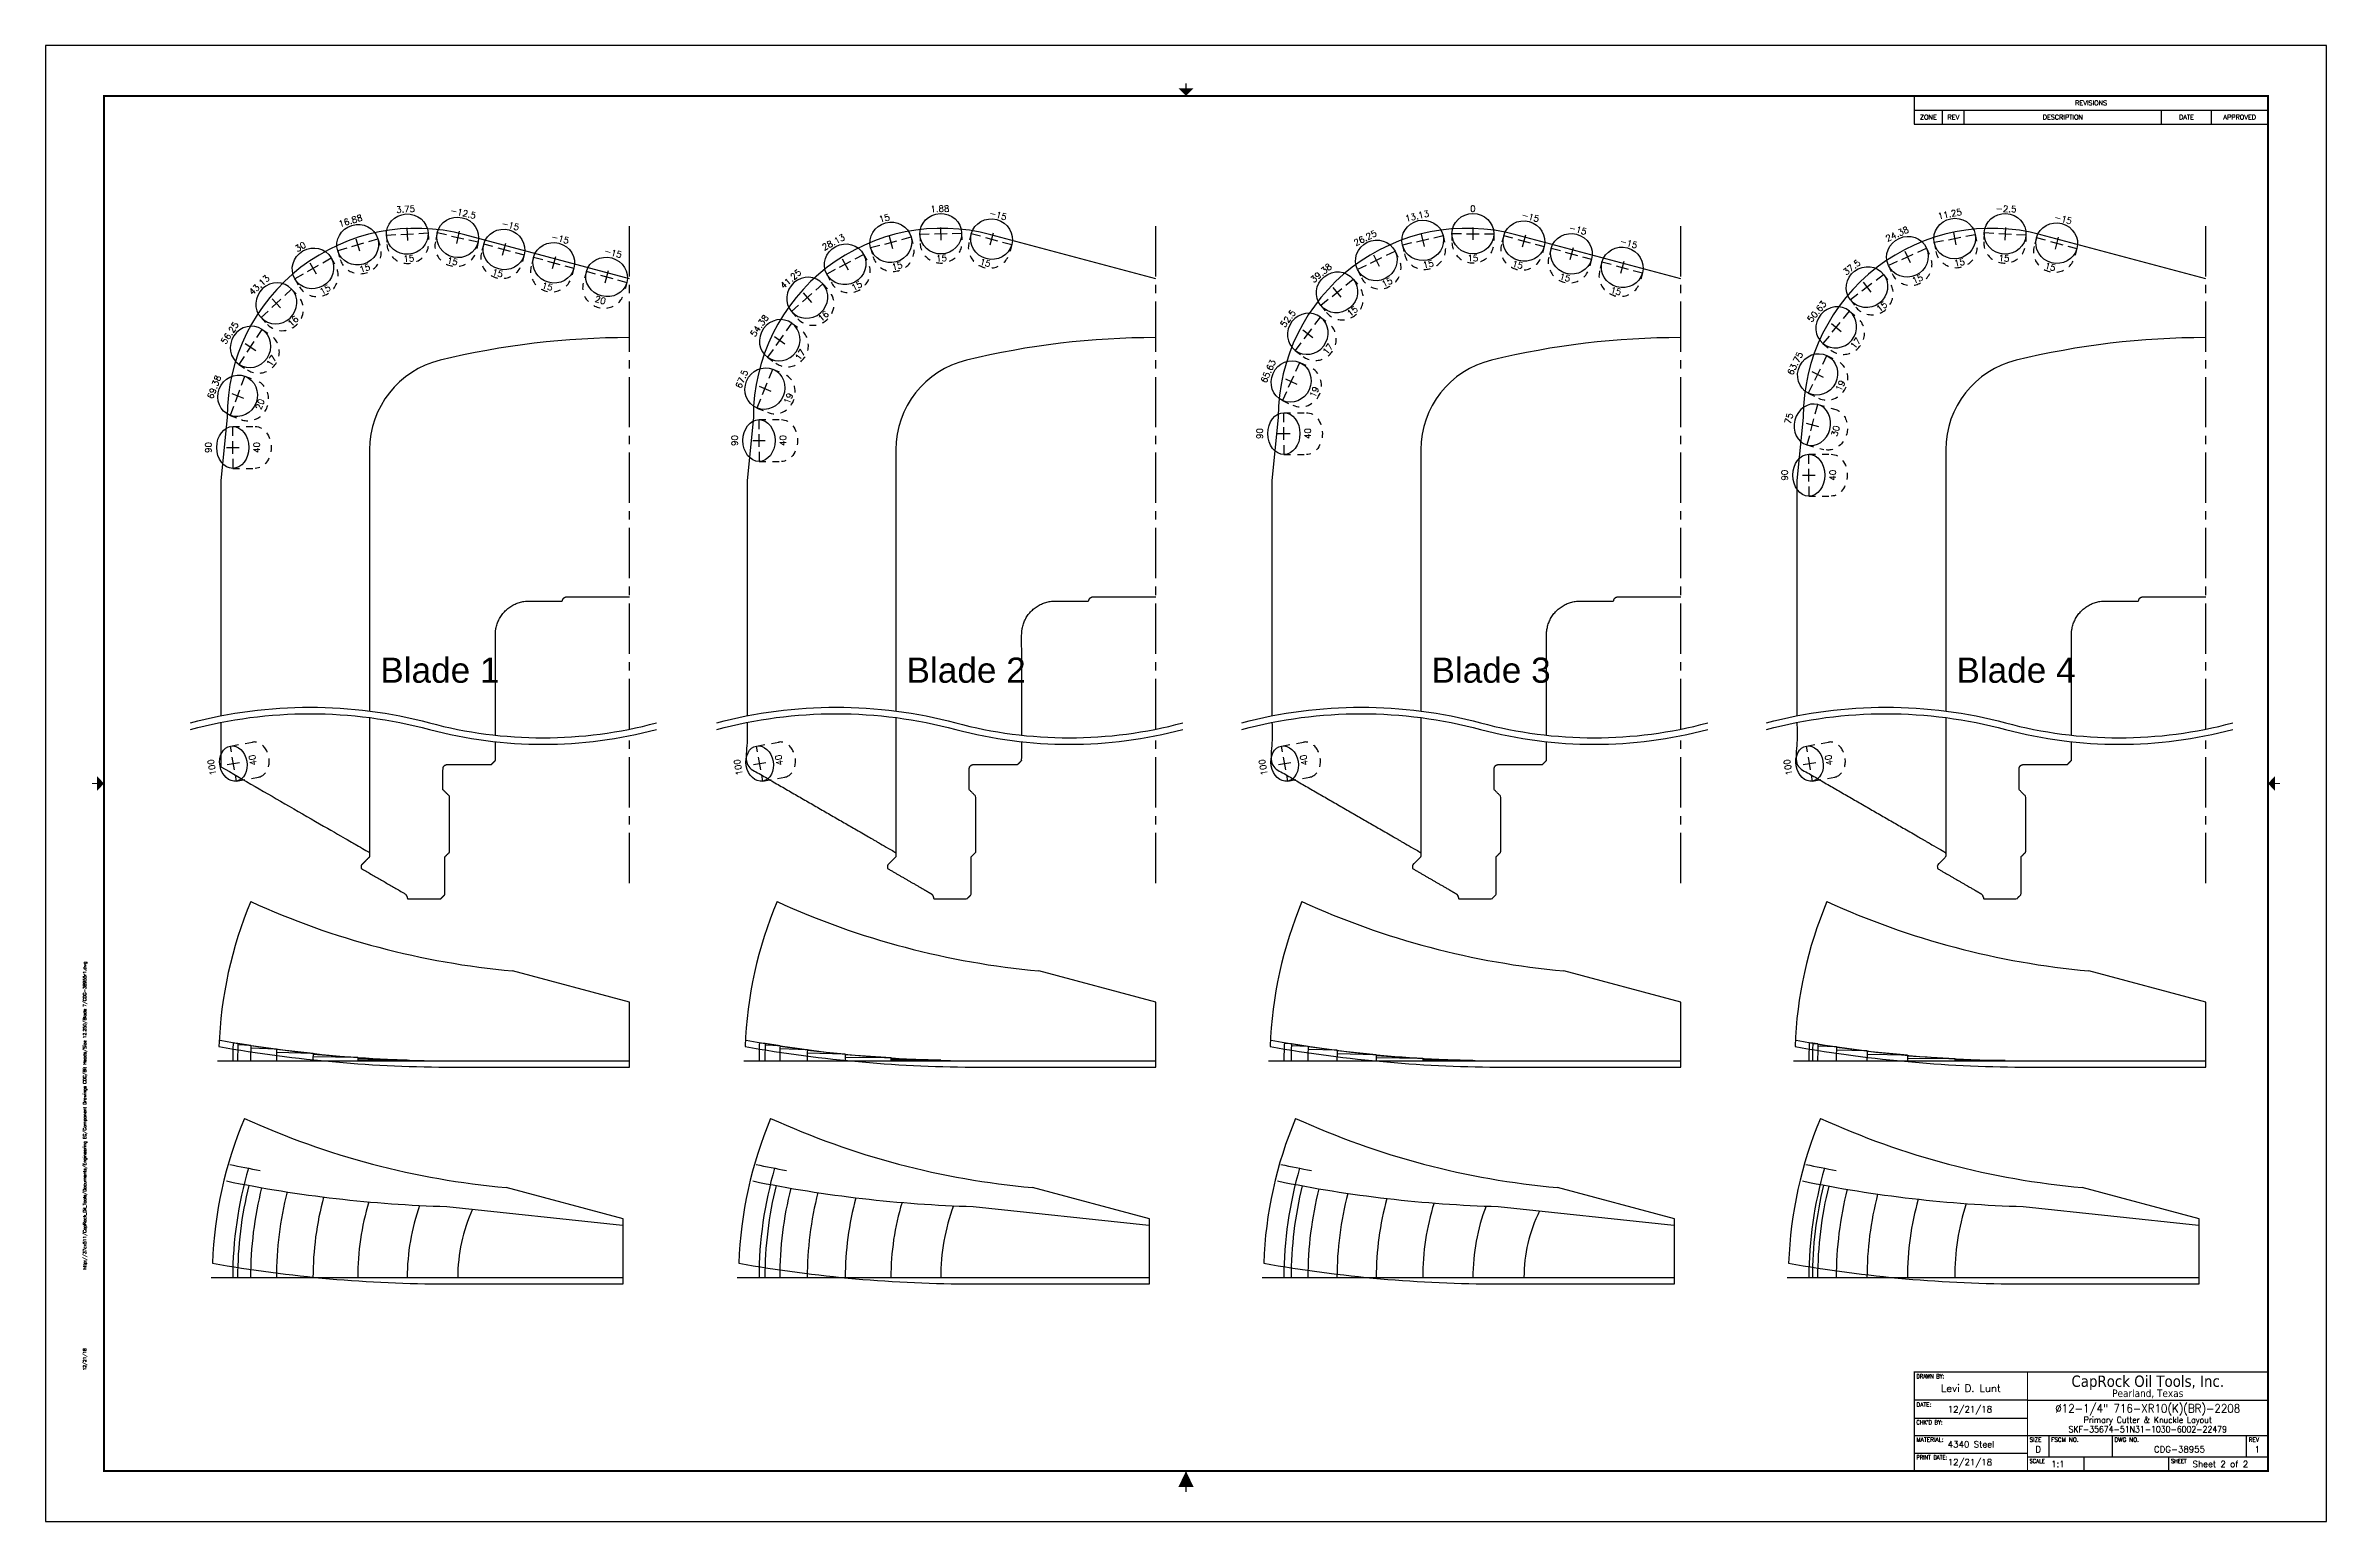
# Model space of a CAD drawing. Header units: inches. Extents: x -35.5 to 32.5, y -59 to 0.4.
# Drawn here: x -35.47 to -1.47, y -58.97 to -36.97 of the extents above; entities that cross this region are included whole.
import ezdxf
from ezdxf.enums import TextEntityAlignment as Align

# ---------------------------------------------------------------- set-up
doc = ezdxf.new("R2010")
doc.units = ezdxf.units.IN
doc.header["$MEASUREMENT"] = 0
doc.header["$PDMODE"] = 35
doc.linetypes.add('CENTER2', pattern=[1.125, 0.75, -0.125, 0.125, -0.125])
doc.linetypes.add('HIDDEN2', pattern=[0.1875, 0.125, -0.0625])
doc.layers.get('Defpoints').update_dxf_attribs({"color": 10})
for name, color, linetype, true_color in [('Blade_1', 30, 'Continuous', 0xff7f00), ('Blade_2', 7, 'Continuous', 0xcccc00), ('Blade_3', 7, 'Continuous', 0x00cc00), ('Blade_4', 7, 'Continuous', 0x00cccc)]:
    doc.layers.add(name, color=color, linetype=linetype, true_color=true_color)
for name, color, linetype in [('CLine', 5, 'CENTER2'), ('TEXT', 3, 'Continuous'), ('Title Block', 7, 'Continuous')]:
    doc.layers.add(name, color=color, linetype=linetype)
doc.styles.add('Block', font='tahoma.ttf')
doc.styles.add('RomanD', font='romand.shx', dxfattribs={"width": 0.9})
doc.styles.add('RomanS', font='romans')
doc.styles.get("Standard").update_dxf_attribs({"font": 'arial.ttf'})

msp = doc.modelspace()

# ---------------------------------------------------------------- texts
at = {"layer": 'TEXT', "char_height": 0.375, "attachment_point": 1, "bg_fill": 3, "box_fill_scale": 1.5, "bg_fill_color": 256, "bg_fill_transparency": 0}
for s, insert in [('Blade 1', (-30.48177, -46.09025)), ('Blade 2', (-22.63666, -46.09025)), ('Blade 3', (-14.81145, -46.09025)), ('Blade 4', (-6.98625, -46.09025))]:
    msp.add_mtext_dynamic_manual_height_columns(s, width=3.4893174, gutter_width=1, heights=[0], dxfattribs=dict(at, insert=insert))

# ---------------------------------------------------------------- blocks, each defined once
blk = doc.blocks.new('CMark')
at = {"layer": 'CLine'}
for p, q in [((-0.094, 0), (0.094, 0)), ((0, 0.094), (0, -0.094))]:
    blk.add_line(p, q, dxfattribs=at)
blk = doc.blocks.new('1313@40')
for p, q in [((-0.265, 0), (-0.177, 0)), ((0.177, 0), (0.264, 0))]:
    blk.add_line(p, q)
at = {"color": 8, "linetype": 'HIDDEN2'}
for p, q in [((-0.265, 0), (-0.265, -0.334)), ((0.264, 0), (0.264, -0.334))]:
    blk.add_line(p, q, dxfattribs=at)
blk.add_ellipse((0, 0), major_axis=(0.265, 0), ratio=0.765974)
blk.add_ellipse((0, -0.334), major_axis=(-0.265, 0), ratio=0.765974, start_param=0, end_param=3.141593, dxfattribs=at)
blk.add_blockref('CMark', (0, 0))
at = {"style": 'RomanS'}
blk.add_text('40', height=0.094, dxfattribs=at).set_placement((0, -0.292), align=Align.MIDDLE_CENTER)
blk.add_attdef('ANG', text='', height=0.094, dxfattribs=at).set_placement((0, 0.251), align=Align.BOTTOM_CENTER)
blk = doc.blocks.new('COT_Dblock')
at = {"layer": 'Defpoints'}
for p in [(33.812, 21.812), (0.188, 0.188)]:
    blk.add_point(p, dxfattribs=at)
at = {"layer": 'Title Block'}
for p, q in [((27.857, 21.25), (27.857, 20.828)), ((27.857, 21.039), (33.13, 21.039)), ((27.857, 20.828), (33.13, 20.828)), ((28.278, 20.828), (28.278, 21.039)), ((28.599, 20.828), (28.599, 21.039)), ((31.544, 20.828), (31.544, 21.039)), ((32.286, 20.828), (32.286, 21.039)), ((29.544, 1.805), (27.857, 1.805)), ((27.857, 1.539), (29.544, 1.539)), ((27.857, 1.282), (33.13, 1.282)), ((29.865, 0.961), (29.865, 1.282)), ((30.81, 0.961), (30.81, 1.282)), ((32.809, 0.961), (32.809, 1.282)), ((27.857, 1.016), (29.544, 1.016)), ((29.544, 0.961), (33.13, 0.961)), ((30.388, 0.75), (30.388, 0.961)), ((31.653, 0.75), (31.653, 0.961))]:
    blk.add_line(p, q, dxfattribs=at)
at = {"layer": 'Title Block', "color": 8}
blk.add_lwpolyline([(0, 0), (34, 0), (34, 22), (0, 22)], close=True, dxfattribs=at)
at = {"layer": 'Title Block'}
for points, const_width in [([(17, 21.438), (17, 21.363)], 0.015), ([(0.69, 11), (0.765, 11)], 0.015), ([(33.31, 11), (33.235, 11)], 0.015), ([(27.857, 0.75), (27.857, 2.227), (33.13, 2.227)], 0.0169), ([(29.544, 0.75), (29.544, 2.227)], 0.0169), ([(29.544, 1.805), (33.13, 1.805)], 0.0169), ([(17, 0.438), (17, 0.513)], 0.015)]:
    blk.add_lwpolyline(points, dxfattribs=dict(at, const_width=const_width))
at = {"layer": 'Title Block', "const_width": 0.03}
blk.add_lwpolyline([(33.13, 21.25), (0.87, 21.25), (0.87, 0.75), (33.13, 0.75)], close=True, dxfattribs=at)
at = {"layer": 'Title Block'}
for points in [[(16.887, 21.363), (17.113, 21.363), (17, 21.25)], [(0.765, 10.887), (0.765, 11.113), (0.87, 11)], [(33.235, 10.887), (33.235, 11.113), (33.13, 11)], [(16.887, 0.513), (17.113, 0.513), (17, 0.75)]]:
    blk.add_solid(points, dxfattribs=at)
for s, height, style, p in [('REVISIONS', 0.0703, 'RomanS', (30.493, 21.145)), ('ZONE', 0.0703, 'RomanS', (28.067, 20.934)), ('REV', 0.0703, 'RomanS', (28.439, 20.934)), ('DESCRIPTION', 0.07031, 'RomanS', (30.071, 20.934)), ('DATE', 0.0703, 'RomanS', (31.915, 20.934)), ('APPROVED', 0.0703, 'RomanS', (32.708, 20.934)), ('CapRock Oil Tools, Inc.', 0.16875, 'Block', (31.337, 2.09)), ('Pearland, Texas', 0.1125, 'Block', (31.337, 1.91))]:
    blk.add_text(s, height=height, dxfattribs=dict(at, style=style)).set_placement(p, align=Align.MIDDLE_CENTER)
at = {"layer": 'Title Block', "style": 'RomanS'}
for s, width, p in [('DRAWN BY:', 0.86, (27.888, 2.195)), ("CHK'D BY:", 0.91, (27.888, 1.508)), ('PRINT DATE:', 0.78, (27.888, 0.985)), ('SCALE', 0.9, (29.575, 0.93)), ('SHEET', 0.9, (31.685, 0.93))]:
    blk.add_text(s, height=0.0625, dxfattribs=dict(at, width=width)).set_placement(p, align=Align.TOP_LEFT)
for s, p in [('DATE:', (27.888, 1.773)), ('MATERIAL:', (27.888, 1.25)), ('SIZE', (29.575, 1.25)), ('FSCM NO.', (29.896, 1.25)), ('DWG NO.', (30.841, 1.25)), ('REV', (32.841, 1.25))]:
    blk.add_text(s, height=0.0625, dxfattribs=at).set_placement(p, align=Align.TOP_LEFT)
at = {"layer": 'Title Block', "color": 3, "style": 'RomanS'}
blk.add_text('D', height=0.094, dxfattribs=at).set_placement((29.704, 1.121), align=Align.TOP_CENTER)
at = {"layer": 'Title Block', "color": 1, "style": 'RomanS', "flags": 8}
for tag, p in [('FNAME', (0.62, 3.75)), ('REVDATE', (0.62, 2.25)), ('USER', (0.62, 0.75))]:
    blk.add_attdef(tag, text='', height=0.047, rotation=90, dxfattribs=at).set_placement(p, align=Align.BOTTOM_LEFT)
at = {"layer": 'Title Block', "color": 3, "style": 'RomanS', "flags": 8}
for tag, p in [('DDATE', (28.356, 1.672)), ('CHECK', (28.356, 1.406)), ('MATRL', (28.356, 1.149)), ('PDATE', (28.356, 0.883)), ('SCALE', (29.896, 0.855)), ('SHEET', (32.005, 0.855))]:
    blk.add_attdef(tag, text='', height=0.094, dxfattribs=at).set_placement(p, align=Align.MIDDLE_LEFT)
blk.add_attdef('DRAWN', text='', height=0.11, dxfattribs=at).set_placement((28.7, 1.984), align=Align.MIDDLE_CENTER)
at = {"layer": 'Title Block', "color": 3, "style": 'RomanD', "width": 0.9, "flags": 8}
for tag, height, p in [('TITL1', 0.125, (31.337, 1.684)), ('TITL2', 0.094, (31.337, 1.514)), ('TITL3', 0.094, (31.337, 1.374))]:
    blk.add_attdef(tag, text='', height=height, dxfattribs=at).set_placement(p, align=Align.MIDDLE_CENTER)
at = {"layer": 'Title Block', "color": 3, "style": 'RomanS', "flags": 8}
for tag, p in [('FSCM#', (30.337, 1.121)), ('DWG#', (31.81, 1.121)), ('REV#', (32.97, 1.121))]:
    blk.add_attdef(tag, text='', height=0.094, dxfattribs=at).set_placement(p, align=Align.TOP_CENTER)
blk = doc.blocks.new('1613@20')
for p, q in [((-0.17, 0), (-0.312, 0)), ((0.171, 0), (0.312, 0))]:
    blk.add_line(p, q)
at = {"color": 8, "linetype": 'HIDDEN2', "ltscale": 0.5}
blk.add_line((-0.312, 0), (-0.312, -0.178), dxfattribs=at)
at = {"color": 8, "linetype": 'HIDDEN2', "ltscale": 0.5, "flags": 128}
blk.add_lwpolyline([(0.312, 0), (0.312, -0.178)], dxfattribs=at)
blk.add_ellipse((0, 0), major_axis=(-0.312, 0), ratio=0.939693, start_param=-3.141592653589793, end_param=3.141592653589793)
at = {"color": 8, "linetype": 'HIDDEN2', "ltscale": 0.5}
blk.add_ellipse((0, -0.178), major_axis=(-0.312, 0), ratio=0.939693, start_param=0, end_param=3.141593, dxfattribs=at)
blk.add_blockref('CMark', (0, 0))
at = {"style": 'RomanS'}
blk.add_text('20', height=0.094, dxfattribs=at).set_placement((0, -0.356), align=Align.MIDDLE_CENTER)
blk.add_attdef('ANG', text='', height=0.094, dxfattribs=at).set_placement((0, 0.298), align=Align.BOTTOM_CENTER)
blk = doc.blocks.new('1613@15')
for p, q in [((-0.17, 0), (-0.312, 0)), ((0.171, 0), (0.312, 0))]:
    blk.add_line(p, q)
at = {"color": 8, "linetype": 'HIDDEN2', "ltscale": 0.5}
blk.add_line((-0.312, 0), (-0.312, -0.135), dxfattribs=at)
at = {"color": 8, "linetype": 'HIDDEN2', "ltscale": 0.5, "flags": 128}
blk.add_lwpolyline([(0.312, 0), (0.312, -0.135)], dxfattribs=at)
blk.add_ellipse((0, 0), major_axis=(-0.312, 0), ratio=0.965926, start_param=-3.141592653589793, end_param=3.141592653589793)
at = {"color": 8, "linetype": 'HIDDEN2', "ltscale": 0.5}
blk.add_ellipse((0, -0.135), major_axis=(-0.312, 0), ratio=0.965926, start_param=0, end_param=3.141593, dxfattribs=at)
blk.add_blockref('CMark', (0, 0))
at = {"style": 'RomanS'}
blk.add_text('15', height=0.094, dxfattribs=at).set_placement((0, -0.364), align=Align.MIDDLE_CENTER)
blk.add_attdef('ANG', text='', height=0.094, dxfattribs=at).set_placement((0, 0.298), align=Align.BOTTOM_CENTER)
blk = doc.blocks.new('1613@16')
for p, q in [((-0.17, 0), (-0.312, 0)), ((0.171, 0), (0.312, 0))]:
    blk.add_line(p, q)
at = {"color": 8, "linetype": 'HIDDEN2', "ltscale": 0.5}
blk.add_line((-0.312, 0), (-0.312, -0.143), dxfattribs=at)
at = {"color": 8, "linetype": 'HIDDEN2', "ltscale": 0.5, "flags": 128}
blk.add_lwpolyline([(0.312, 0), (0.312, -0.143)], dxfattribs=at)
at = {"extrusion": (0, 0, -1)}
blk.add_ellipse((0, 0), major_axis=(-0.312, 0), ratio=0.961248, start_param=-3.141592653589793, end_param=3.141592653589793, dxfattribs=at)
at = {"color": 8, "linetype": 'HIDDEN2', "ltscale": 0.5}
blk.add_ellipse((0, -0.143), major_axis=(0.312, 0), ratio=0.953717, start_param=3.141593, end_param=6.283185, dxfattribs=at)
blk.add_blockref('CMark', (0, 0))
at = {"style": 'RomanS'}
blk.add_text('16', height=0.094, dxfattribs=at).set_placement((0, -0.364), align=Align.MIDDLE_CENTER)
blk.add_attdef('ANG', text='', height=0.094, dxfattribs=at).set_placement((0, 0.298), align=Align.BOTTOM_CENTER)
blk = doc.blocks.new('1613@17')
for p, q in [((-0.17, 0), (-0.313, 0)), ((0.171, 0), (0.312, 0))]:
    blk.add_line(p, q)
at = {"color": 8, "linetype": 'HIDDEN2', "ltscale": 0.5}
blk.add_line((-0.313, 0), (-0.313, -0.152), dxfattribs=at)
at = {"color": 8, "linetype": 'HIDDEN2', "ltscale": 0.5, "flags": 128}
blk.add_lwpolyline([(0.312, 0), (0.312, -0.152)], dxfattribs=at)
blk.add_ellipse((0, 0), major_axis=(-0.312, 0), ratio=0.95632, start_param=3.141593, end_param=9.424778)
at = {"color": 8, "linetype": 'HIDDEN2', "ltscale": 0.5}
blk.add_ellipse((0, -0.152), major_axis=(-0.312, 0), ratio=0.95632, start_param=0, end_param=3.141593, dxfattribs=at)
blk.add_blockref('CMark', (0, 0))
at = {"style": 'RomanS'}
blk.add_text('17', height=0.094, dxfattribs=at).set_placement((0.001, -0.373), align=Align.MIDDLE_CENTER)
blk.add_attdef('ANG', text='', height=0.094, dxfattribs=at).set_placement((0, 0.298), align=Align.BOTTOM_CENTER)
blk = doc.blocks.new('1613@40')
for p, q in [((-0.17, 0), (-0.312, 0)), ((0.171, 0), (0.312, 0))]:
    blk.add_line(p, q)
at = {"color": 8, "linetype": 'HIDDEN2', "ltscale": 0.5}
blk.add_line((-0.312, 0), (-0.312, -0.334), dxfattribs=at)
at = {"color": 8, "linetype": 'HIDDEN2', "ltscale": 0.5, "flags": 128}
blk.add_lwpolyline([(0.312, 0), (0.312, -0.334)], dxfattribs=at)
at = {"extrusion": (0, 0, -1)}
blk.add_ellipse((0, 0), major_axis=(-0.312, 0), ratio=0.76608, start_param=3.141593, end_param=9.424778, dxfattribs=at)
at = {"color": 8, "linetype": 'HIDDEN2', "ltscale": 0.5, "extrusion": (0, 0, -1)}
blk.add_ellipse((0, -0.334), major_axis=(-0.312, 0), ratio=0.76608, start_param=3.141593, end_param=6.283185, dxfattribs=at)
blk.add_blockref('CMark', (0, 0))
at = {"style": 'RomanS'}
blk.add_text('40', height=0.094, dxfattribs=at).set_placement((0, -0.356), align=Align.MIDDLE_CENTER)
blk.add_attdef('ANG', text='', height=0.094, dxfattribs=at).set_placement((0, 0.287), align=Align.BOTTOM_CENTER)
blk = doc.blocks.new('1613@19')
for p, q in [((-0.17, 0), (-0.313, 0)), ((0.171, 0), (0.312, 0))]:
    blk.add_line(p, q)
at = {"color": 8, "linetype": 'HIDDEN2', "ltscale": 0.5}
blk.add_line((-0.313, 0), (-0.313, -0.169), dxfattribs=at)
at = {"color": 8, "linetype": 'HIDDEN2', "ltscale": 0.5, "flags": 128}
blk.add_lwpolyline([(0.312, 0), (0.312, -0.169)], dxfattribs=at)
at = {"extrusion": (0, 0, -1)}
blk.add_ellipse((0, 0), major_axis=(-0.312, 0), ratio=0.945519, start_param=3.141593, end_param=9.424778, dxfattribs=at)
at = {"color": 8, "linetype": 'HIDDEN2', "ltscale": 0.5}
blk.add_ellipse((0, -0.169), major_axis=(0.312, 0), ratio=0.945519, start_param=3.141593, end_param=6.283185, dxfattribs=at)
blk.add_blockref('CMark', (0, 0))
at = {"style": 'RomanS'}
blk.add_text('19', height=0.094, dxfattribs=at).set_placement((0, -0.379), align=Align.MIDDLE_CENTER)
blk.add_attdef('ANG', text='', height=0.094, dxfattribs=at).set_placement((0, 0.298), align=Align.BOTTOM_CENTER)
blk = doc.blocks.new('1613@30')
for p, q in [((-0.17, 0), (-0.312, 0)), ((0.171, 0), (0.312, 0))]:
    blk.add_line(p, q)
at = {"color": 8, "linetype": 'HIDDEN2', "ltscale": 0.5}
blk.add_line((-0.312, 0), (-0.312, -0.26), dxfattribs=at)
at = {"color": 8, "linetype": 'HIDDEN2', "ltscale": 0.5, "flags": 128}
blk.add_lwpolyline([(0.312, 0), (0.312, -0.26)], dxfattribs=at)
at = {"extrusion": (0, 0, -1)}
blk.add_ellipse((0, 0), major_axis=(-0.312, 0), ratio=0.866025, start_param=-3.141592653589793, end_param=3.141592653589793, dxfattribs=at)
at = {"color": 8, "linetype": 'HIDDEN2', "ltscale": 0.5, "extrusion": (0, 0, -1)}
blk.add_ellipse((0, -0.26), major_axis=(-0.312, 0), ratio=0.866025, start_param=3.068877, end_param=6.355901, dxfattribs=at)
blk.add_blockref('CMark', (0, 0))
at = {"style": 'RomanS'}
blk.add_text('30', height=0.094, dxfattribs=at).set_placement((0, -0.356), align=Align.MIDDLE_CENTER)
blk.add_attdef('ANG', text='', height=0.094, dxfattribs=at).set_placement((0, 0.287), align=Align.BOTTOM_CENTER)

# ---------------------------------------------------------------- linework, layer by layer
for p, q in [((-26.76603, -40.44541), (-29.22403, -39.78679)), ((-18.92092, -40.44541), (-21.37892, -39.78679)), ((-11.09572, -40.44541), (-13.55372, -39.78679)), ((-3.27051, -40.44541), (-5.72851, -39.78679)), ((-32.76603, -42.50466), (-32.85978, -43.45475)), ((-24.92092, -42.50466), (-25.01467, -43.45475)), ((-17.09572, -42.50466), (-17.18947, -43.45475)), ((-9.27051, -42.50466), (-9.36426, -43.45475)), ((-32.85978, -43.45475), (-32.85978, -46.9589)), ((-25.01467, -43.45475), (-25.01467, -46.9589)), ((-17.18947, -43.45475), (-17.18947, -46.9589)), ((-9.36426, -43.45475), (-9.36426, -46.9589)), ((-30.64103, -46.98469), (-30.64103, -49.01584)), ((-22.79592, -46.98469), (-22.79592, -49.01584)), ((-14.97072, -46.98469), (-14.97072, -49.01584)), ((-7.14551, -46.98469), (-7.14551, -49.01584))]:
    msp.add_line(p, q)
at = {"color": 7, "linetype": 'Continuous'}
for p, q in [((-26.76603, -51.22727), (-28.50926, -50.76017)), ((-18.92092, -51.22727), (-20.66415, -50.76017)), ((-11.09572, -51.22727), (-12.83894, -50.76017)), ((-3.27051, -51.22727), (-5.01374, -50.76017)), ((-26.76603, -52.19602), (-26.76603, -51.22727)), ((-18.92092, -52.19602), (-18.92092, -51.22727)), ((-11.09572, -52.19602), (-11.09572, -51.22727)), ((-3.27051, -52.19602), (-3.27051, -51.22727)), ((-29.39103, -52.19602), (-26.76603, -52.19602)), ((-21.54592, -52.19602), (-18.92092, -52.19602)), ((-13.72072, -52.19602), (-11.09572, -52.19602)), ((-5.89551, -52.19602), (-3.27051, -52.19602)), ((-26.86176, -54.45811), (-28.60498, -53.99101)), ((-19.01665, -54.45811), (-20.75988, -53.99101)), ((-11.19145, -54.45811), (-12.93467, -53.99101)), ((-3.36624, -54.45811), (-5.10946, -53.99101)), ((-26.86176, -55.42686), (-26.86176, -54.45811)), ((-19.01665, -55.42686), (-19.01665, -54.45811)), ((-11.19145, -55.42686), (-11.19145, -54.45811)), ((-3.36624, -55.42686), (-3.36624, -54.45811)), ((-29.48676, -55.42686), (-26.86176, -55.42686)), ((-21.64165, -55.42686), (-19.01665, -55.42686)), ((-13.81645, -55.42686), (-11.19145, -55.42686)), ((-5.99124, -55.42686), (-3.36624, -55.42686))]:
    msp.add_line(p, q, dxfattribs=at)
for points in [[(-33.311, -47.06333, -0.1312544), (-29.74983, -47.06333, 0.1312544), (-26.36288, -47.06333)], [(-25.46589, -47.06333, -0.1312544), (-21.90472, -47.06333, 0.1312544), (-18.51777, -47.06333)], [(-17.64068, -47.06333, -0.1312544), (-14.07951, -47.06333, 0.1312544), (-10.69257, -47.06333)], [(-9.81547, -47.06333, -0.1312544), (-6.25431, -47.06333, 0.1312544), (-2.86736, -47.06333)], [(-33.311, -47.16084, -0.1312544), (-29.74983, -47.16084, 0.1312544), (-26.36288, -47.16084)], [(-25.46589, -47.16084, -0.1312544), (-21.90472, -47.16084, 0.1312544), (-18.51777, -47.16084)], [(-17.64068, -47.16084, -0.1312544), (-14.07951, -47.16084, 0.1312544), (-10.69257, -47.16084)], [(-9.81547, -47.16084, -0.1312544), (-6.25431, -47.16084, 0.1312544), (-2.86736, -47.16084)]]:
    msp.add_lwpolyline(points, format="xyb")
for centre, radius, start, end in [((-29.95228, -42.50466), 2.81375, 75, 180), ((-22.10717, -42.50466), 2.81375, 75, 180), ((-14.28197, -42.50466), 2.81375, 75, 180), ((-6.45676, -42.50466), 2.81375, 75, 180), ((-26.76603, -52.10227), 6.125, 157.195623, 177.995729), ((-18.92092, -52.10227), 6.125, 157.195623, 177.995729), ((-11.09572, -52.10227), 6.125, 157.195623, 177.995729), ((-3.27051, -52.10227), 6.125, 157.195623, 177.995729), ((-29.39103, -32.19602), 20, 259.932245, 270), ((-21.54592, -32.19602), 20, 259.932245, 270), ((-13.72072, -32.19602), 20, 259.932245, 270), ((-5.89551, -32.19602), 20, 259.932245, 270), ((-26.86176, -55.33311), 6.125, 157.195623, 177.995729), ((-19.01665, -55.33311), 6.125, 157.195623, 177.995729), ((-11.19145, -55.33311), 6.125, 157.195623, 177.995729), ((-3.36624, -55.33311), 6.125, 157.195623, 177.995729), ((-29.48676, -35.42686), 20, 259.932245, 270), ((-21.64165, -35.42686), 20, 259.932245, 270), ((-13.81645, -35.42686), 20, 259.932245, 270), ((-5.99124, -35.42686), 20, 259.932245, 270)]:
    msp.add_arc(centre, radius, start, end)
for centre in [(-27.43731, -38.80815), (-19.5922, -38.80815), (-11.767, -38.80815), (-3.94179, -38.80815), (-27.53304, -42.03899), (-19.68793, -42.03899), (-11.86272, -42.03899), (-4.03752, -42.03899)]:
    msp.add_arc(centre, 12, 245.507161, 264.875, dxfattribs=at)
for points in [[(-32.85978, -47.0564), (-32.85978, -47.3866), (-32.85978, -47.7168)], [(-28.76603, -47.6228), (-28.76603, -47.48371), (-28.76603, -47.34462)], [(-28.82853, -47.6853), (-28.79728, -47.65405), (-28.76603, -47.6228)], [(-29.44838, -48.1592), (-29.49783, -48.10975), (-29.54728, -48.0603)], [(-29.44838, -48.99015), (-29.44838, -48.57467), (-29.44838, -48.1592)], [(-30.76603, -49.1853), (-30.76603, -49.20977), (-30.76603, -49.23424)], [(-29.51853, -49.0603), (-29.48346, -49.02522), (-29.44838, -48.99015)], [(-29.51853, -49.6228), (-29.51853, -49.34155), (-29.51853, -49.0603)], [(-29.58103, -49.6853), (-29.54978, -49.65405), (-29.51853, -49.6228)], [(-30.07853, -49.6853), (-29.82978, -49.6853), (-29.58103, -49.6853)]]:
    msp.add_open_spline(points, degree=2, dxfattribs=at)
for points, weights, knots in [([(-25.01467, -47.0564), (-25.01467, -47.3866), (-25.01467, -47.7168), (-24.0928, -48.24904), (-23.17092, -48.78129), (-22.99124, -48.88503), (-22.81155, -48.98877), (-22.79592, -48.9978), (-22.79592, -49.01584), (-22.79592, -49.03159), (-22.79592, -49.04735), (-22.79592, -49.0603), (-22.80508, -49.06945), (-22.863, -49.12737), (-22.92092, -49.1853), (-22.92092, -49.20977), (-22.92092, -49.23424), (-22.60061, -49.41917), (-22.2803, -49.60411), (-22.23342, -49.63117), (-22.23342, -49.6853), (-21.98467, -49.6853), (-21.73592, -49.6853), (-21.70467, -49.65405), (-21.67342, -49.6228), (-21.67342, -49.34155), (-21.67342, -49.0603), (-21.63835, -49.02522), (-21.60327, -48.99015), (-21.60327, -48.57467), (-21.60327, -48.1592), (-21.65272, -48.10975), (-21.70217, -48.0603), (-21.70217, -47.90405), (-21.70217, -47.7478), (-21.70217, -47.6853), (-21.63967, -47.6853), (-21.31155, -47.6853), (-20.98342, -47.6853), (-20.95217, -47.65405), (-20.92092, -47.6228), (-20.92092, -47.48371), (-20.92092, -47.34462)], [1, 1, 1, 1, 1, 1, 1, 0.866025403784, 1, 1, 1, 0.923879532511, 1, 1, 1, 1, 1, 1, 1, 0.866025403784, 1, 1, 1, 1, 1, 1, 1, 1, 1, 1, 1, 1, 1, 1, 1, 0.707106781187, 1, 1, 1, 1, 1, 1, 1], [4.59383811, 4.59383811, 4.59383811, 4.8139707, 4.8139707, 5.8139707, 5.8139707, 6.8139707, 6.8139707, 7.86116825, 7.86116825, 8.86116825, 8.86116825, 9.64656642, 9.64656642, 10.64656642, 10.64656642, 11.64656642, 11.64656642, 12.64656642, 12.64656642, 13.69376397, 13.69376397, 14.69376397, 14.69376397, 15.69376397, 15.69376397, 16.69376397, 16.69376397, 17.69376397, 17.69376397, 18.69376397, 18.69376397, 19.69376397, 19.69376397, 20.69376397, 20.69376397, 22.26456029, 22.26456029, 23.26456029, 23.26456029, 24.26456029, 24.26456029, 24.41291801, 24.41291801, 24.41291801]), ([(-17.18947, -47.0564), (-17.18947, -47.3866), (-17.18947, -47.7168), (-16.26759, -48.24904), (-15.34572, -48.78129), (-15.16603, -48.88503), (-14.98634, -48.98877), (-14.97072, -48.9978), (-14.97072, -49.01584), (-14.97072, -49.03159), (-14.97072, -49.04735), (-14.97072, -49.0603), (-14.97987, -49.06945), (-15.0378, -49.12737), (-15.09572, -49.1853), (-15.09572, -49.20977), (-15.09572, -49.23424), (-14.77541, -49.41917), (-14.45509, -49.60411), (-14.40822, -49.63117), (-14.40822, -49.6853), (-14.15947, -49.6853), (-13.91072, -49.6853), (-13.87947, -49.65405), (-13.84822, -49.6228), (-13.84822, -49.34155), (-13.84822, -49.0603), (-13.81314, -49.02522), (-13.77807, -48.99015), (-13.77807, -48.57467), (-13.77807, -48.1592), (-13.82752, -48.10975), (-13.87697, -48.0603), (-13.87697, -47.90405), (-13.87697, -47.7478), (-13.87697, -47.6853), (-13.81447, -47.6853), (-13.48634, -47.6853), (-13.15822, -47.6853), (-13.12697, -47.65405), (-13.09572, -47.6228), (-13.09572, -47.48371), (-13.09572, -47.34462)], [1, 1, 1, 1, 1, 1, 1, 0.866025403784, 1, 1, 1, 0.923879532511, 1, 1, 1, 1, 1, 1, 1, 0.866025403784, 1, 1, 1, 1, 1, 1, 1, 1, 1, 1, 1, 1, 1, 1, 1, 0.707106781187, 1, 1, 1, 1, 1, 1, 1], [4.59383811, 4.59383811, 4.59383811, 4.8139707, 4.8139707, 5.8139707, 5.8139707, 6.8139707, 6.8139707, 7.86116825, 7.86116825, 8.86116825, 8.86116825, 9.64656642, 9.64656642, 10.64656642, 10.64656642, 11.64656642, 11.64656642, 12.64656642, 12.64656642, 13.69376397, 13.69376397, 14.69376397, 14.69376397, 15.69376397, 15.69376397, 16.69376397, 16.69376397, 17.69376397, 17.69376397, 18.69376397, 18.69376397, 19.69376397, 19.69376397, 20.69376397, 20.69376397, 22.26456029, 22.26456029, 23.26456029, 23.26456029, 24.26456029, 24.26456029, 24.41291801, 24.41291801, 24.41291801]), ([(-9.36426, -47.0564), (-9.36426, -47.3866), (-9.36426, -47.7168), (-8.44239, -48.24904), (-7.52051, -48.78129), (-7.34083, -48.88503), (-7.16114, -48.98877), (-7.14551, -48.9978), (-7.14551, -49.01584), (-7.14551, -49.03159), (-7.14551, -49.04735), (-7.14551, -49.0603), (-7.15467, -49.06945), (-7.21259, -49.12737), (-7.27051, -49.1853), (-7.27051, -49.20977), (-7.27051, -49.23424), (-6.9502, -49.41917), (-6.62989, -49.60411), (-6.58301, -49.63117), (-6.58301, -49.6853), (-6.33426, -49.6853), (-6.08551, -49.6853), (-6.05426, -49.65405), (-6.02301, -49.6228), (-6.02301, -49.34155), (-6.02301, -49.0603), (-5.98794, -49.02522), (-5.95286, -48.99015), (-5.95286, -48.57467), (-5.95286, -48.1592), (-6.00231, -48.10975), (-6.05176, -48.0603), (-6.05176, -47.90405), (-6.05176, -47.7478), (-6.05176, -47.6853), (-5.98926, -47.6853), (-5.66114, -47.6853), (-5.33301, -47.6853), (-5.30176, -47.65405), (-5.27051, -47.6228), (-5.27051, -47.48371), (-5.27051, -47.34462)], [1, 1, 1, 1, 1, 1, 1, 0.866025403784, 1, 1, 1, 0.923879532511, 1, 1, 1, 1, 1, 1, 1, 0.866025403784, 1, 1, 1, 1, 1, 1, 1, 1, 1, 1, 1, 1, 1, 1, 1, 0.707106781187, 1, 1, 1, 1, 1, 1, 1], [4.59383811, 4.59383811, 4.59383811, 4.8139707, 4.8139707, 5.8139707, 5.8139707, 6.8139707, 6.8139707, 7.86116825, 7.86116825, 8.86116825, 8.86116825, 9.64656642, 9.64656642, 10.64656642, 10.64656642, 11.64656642, 11.64656642, 12.64656642, 12.64656642, 13.69376397, 13.69376397, 14.69376397, 14.69376397, 15.69376397, 15.69376397, 16.69376397, 16.69376397, 17.69376397, 17.69376397, 18.69376397, 18.69376397, 19.69376397, 19.69376397, 20.69376397, 20.69376397, 22.26456029, 22.26456029, 23.26456029, 23.26456029, 24.26456029, 24.26456029, 24.41291801, 24.41291801, 24.41291801]), ([(-32.85978, -47.7168), (-31.93791, -48.24904), (-31.01603, -48.78129), (-30.83635, -48.88503), (-30.65666, -48.98877), (-30.64103, -48.9978), (-30.64103, -49.01584), (-30.64103, -49.03159), (-30.64103, -49.04735), (-30.64103, -49.0603), (-30.65019, -49.06945), (-30.70811, -49.12737), (-30.76603, -49.1853)], [1, 1, 1, 1, 1, 0.866025403784, 1, 1, 1, 0.923879532511, 1, 1, 1], [4.8139707, 4.8139707, 4.8139707, 5.8139707, 5.8139707, 6.8139707, 6.8139707, 7.86116825, 7.86116825, 8.86116825, 8.86116825, 9.64656642, 9.64656642, 10.64656642, 10.64656642, 10.64656642]), ([(-29.54728, -48.0603), (-29.54728, -47.90405), (-29.54728, -47.7478), (-29.54728, -47.6853), (-29.48478, -47.6853), (-29.15666, -47.6853), (-28.82853, -47.6853)], [1, 1, 1, 0.707106781187, 1, 1, 1], [19.69376397, 19.69376397, 19.69376397, 20.69376397, 20.69376397, 22.26456029, 22.26456029, 23.26456029, 23.26456029, 23.26456029]), ([(-30.76603, -49.23424), (-30.44572, -49.41917), (-30.12541, -49.60411), (-30.07853, -49.63117), (-30.07853, -49.6853)], [1, 1, 1, 0.866025403784, 1], [11.64656642, 11.64656642, 11.64656642, 12.64656642, 12.64656642, 13.69376397, 13.69376397, 13.69376397])]:
    msp.add_rational_spline(points, weights, degree=2, knots=knots, dxfattribs=at)
at = {"layer": 'CLine'}
for p, q in [((-26.76603, -49.45205), (-26.76603, -47.255)), ((-18.92092, -49.45205), (-18.92092, -47.255)), ((-11.09572, -49.45205), (-11.09572, -47.255)), ((-3.27051, -49.45205), (-3.27051, -47.255))]:
    msp.add_line(p, q, dxfattribs=at)
at = {"layer": 'Defpoints', "linetype": 'Continuous'}
for p, q in [((-32.90957, -52.10227), (-26.76603, -52.10227)), ((-25.06446, -52.10227), (-18.92092, -52.10227)), ((-17.23926, -52.10227), (-11.09572, -52.10227)), ((-9.41405, -52.10227), (-3.27051, -52.10227)), ((-29.48922, -54.27256), (-26.87169, -54.55133)), ((-21.64411, -54.27256), (-19.02658, -54.55133)), ((-13.81891, -54.27256), (-11.20137, -54.55133)), ((-5.9937, -54.27256), (-3.37617, -54.55133)), ((-33.0053, -55.33311), (-26.86176, -55.33311)), ((-25.16019, -55.33311), (-19.01665, -55.33311)), ((-17.33499, -55.33311), (-11.19145, -55.33311)), ((-9.50978, -55.33311), (-3.36624, -55.33311))]:
    msp.add_line(p, q, dxfattribs=at)
at = {"layer": 'Defpoints'}
for centre, radius, start, end in [((-29.39103, -32.19602), 19.90625, 259.932245, 270), ((-21.54592, -32.19602), 19.90625, 259.932245, 270), ((-13.72072, -32.19602), 19.90625, 259.932245, 270), ((-5.89551, -32.19602), 19.90625, 259.932245, 270), ((-28.97319, -35.40462), 18.625, 258.376864, 259.797239), ((-21.12808, -35.40462), 18.625, 258.376864, 259.797239), ((-13.30287, -35.40462), 18.625, 258.376864, 259.797239), ((-5.47767, -35.40462), 18.625, 258.376864, 259.797239), ((-28.97319, -35.40462), 18.875, 258.376864, 268.433365), ((-21.12808, -35.40462), 18.875, 258.376864, 268.433365), ((-13.30287, -35.40462), 18.875, 258.376864, 268.433365), ((-5.47767, -35.40462), 18.875, 258.376864, 268.433365)]:
    msp.add_arc(centre, radius, start, end, dxfattribs=at)
at = {"layer": 'TEXT'}
for p, q in [((-32.60334, -51.84137), (-32.67576, -51.83813)), ((-32.67537, -51.82959), (-32.60334, -51.84137)), ((-32.41128, -51.87181), (-32.6043, -51.86393)), ((-32.41128, -51.87181), (-32.60338, -51.84233)), ((-32.02889, -51.92672), (-32.41284, -51.91391)), ((-32.41143, -51.87558), (-32.02889, -51.92672)), ((-31.4843, -51.9919), (-32.03037, -51.97913)), ((-31.4843, -51.9919), (-32.02913, -51.93429)), ((-31.48455, -52.00315), (-30.81812, -52.05105)), ((-24.74313, -51.84383), (-24.83073, -51.83995)), ((-24.83027, -51.82965), (-24.74313, -51.84383)), ((-24.52268, -51.87844), (-24.74422, -51.86959)), ((-24.52268, -51.87844), (-24.74319, -51.84509)), ((-24.11509, -51.93578), (-24.52428, -51.92266)), ((-24.52285, -51.88271), (-24.11509, -51.93578)), ((-23.55039, -52.00109), (-24.11651, -51.98872)), ((-24.11534, -51.94391), (-23.55039, -52.00109)), ((-22.87075, -52.05813), (-23.55063, -52.01279)), ((-16.89866, -51.84696), (-17.00563, -51.84225)), ((-17.00507, -51.82975), (-16.89866, -51.84696)), ((-16.65015, -51.88554), (-16.89986, -51.8758)), ((-16.65015, -51.88554), (-16.89873, -51.84855)), ((-16.21796, -51.94501), (-16.65176, -51.93169)), ((-16.65034, -51.89033), (-16.21796, -51.94501)), ((-15.63401, -52.01011), (-16.21932, -51.99822)), ((-15.63401, -52.01011), (-16.21822, -51.95369)), ((-9.12789, -51.83808), (-9.18013, -51.83572)), ((-9.17985, -51.82953), (-9.12789, -51.83808)), ((-9.05004, -51.85073), (-9.1283, -51.84732)), ((-9.05004, -51.85073), (-9.1279, -51.83824)), ((-8.77385, -51.89307), (-9.05134, -51.88252)), ((-9.05013, -51.8527), (-8.77385, -51.89307)), ((-8.31773, -51.95435), (-8.77546, -51.94094)), ((-8.77405, -51.89841), (-8.31773, -51.95435)), ((-7.71542, -52.0189), (-8.319, -52.00758)), ((-7.71542, -52.0189), (-8.31799, -51.96358)), ((-30.81812, -52.05105), (-31.48522, -52.04262)), ((-30.08057, -52.09032), (-30.81842, -52.08766)), ((-30.08057, -52.09032), (-30.81827, -52.06475)), ((-22.87075, -52.05813), (-23.5512, -52.05053)), ((-22.12749, -52.09377), (-22.87098, -52.0918)), ((-22.12749, -52.09377), (-22.87088, -52.07204)), ((-14.94198, -52.06477), (-15.63473, -52.05802)), ((-15.63424, -52.02222), (-14.94198, -52.06477)), ((-14.19418, -52.09664), (-14.94216, -52.09528)), ((-14.19418, -52.09664), (-14.94209, -52.07884)), ((-7.01206, -52.07093), (-7.71604, -52.06503)), ((-7.01206, -52.07093), (-7.71563, -52.0314)), ((-6.26088, -52.09891), (-7.01219, -52.09807)), ((-6.26088, -52.09891), (-7.01215, -52.08512))]:
    msp.add_line(p, q, dxfattribs=at)
for centre, radius, start in [((-26.76603, -52.10227), 5.91563, 177.356756), ((-26.76603, -52.10227), 5.84313, 177.44088), ((-26.76603, -52.10227), 5.64994, 177.662323), ((-26.76603, -52.10227), 5.26578, 178.089526), ((-26.76603, -52.10227), 4.71956, 178.660025), ((-18.92092, -52.10227), 5.91563, 177.356756), ((-18.92092, -52.10227), 5.82794, 177.458437), ((-18.92092, -52.10227), 5.60623, 177.711853), ((-18.92092, -52.10227), 5.19683, 178.164129), ((-18.92092, -52.10227), 4.63057, 178.748001), ((-11.09572, -52.10227), 5.91563, 177.356756), ((-11.09572, -52.10227), 5.80856, 177.480809), ((-11.09572, -52.10227), 5.55866, 177.765496), ((-11.09572, -52.10227), 5.12466, 178.241478), ((-11.09572, -52.10227), 4.53923, 178.836623), ((-3.27051, -52.10227), 5.91563, 177.356756), ((-3.27051, -52.10227), 5.86333, 177.417495), ((-3.27051, -52.10227), 5.785, 177.507937), ((-3.27051, -52.10227), 5.50731, 177.823096), ((-3.27051, -52.10227), 5.04938, 178.321318), ((-3.27051, -52.10227), 4.44569, 178.925523), ((-26.76603, -52.10227), 4.05241, 179.275797), ((-26.76603, -52.10227), 3.31456, 179.7935), ((-18.92092, -52.10227), 3.95007, 179.359813), ((-18.92092, -52.10227), 3.20658, 179.84817), ((-11.09572, -52.10227), 3.84644, 179.441431), ((-11.09572, -52.10227), 3.09846, 179.895869), ((-3.27051, -52.10227), 3.74168, 179.520113), ((-3.27051, -52.10227), 2.99037, 179.93575), ((-26.86176, -55.33311), 5.8199, 163.729152), ((-19.01665, -55.33311), 5.8199, 163.729152), ((-11.19145, -55.33311), 5.8199, 163.729152), ((-3.36624, -55.33311), 5.8199, 163.729152), ((-26.86176, -55.33311), 5.7474, 166.15818), ((-26.86176, -55.33311), 5.55422, 166.034714), ((-26.86176, -55.33311), 5.17005, 165.696035), ((-19.01665, -55.33311), 5.73222, 166.149494), ((-19.01665, -55.33311), 5.5105, 166.002701), ((-11.19145, -55.33311), 5.71283, 166.138162), ((-11.19145, -55.33311), 5.46293, 165.966066), ((-3.36624, -55.33311), 5.7676, 166.16947), ((-3.36624, -55.33311), 5.68928, 166.12402), ((-3.36624, -55.33311), 5.41158, 165.924358), ((-26.86176, -55.33311), 4.62383, 164.94755), ((-26.86176, -55.33311), 3.95668, 163.428591), ((-26.86176, -55.33311), 3.21883, 160.470432), ((-26.86176, -55.33311), 2.46583, 155.570014), ((-19.01665, -55.33311), 5.1011, 165.620421), ((-19.01665, -55.33311), 4.53484, 164.78899), ((-19.01665, -55.33311), 3.85435, 163.11557), ((-19.01665, -55.33311), 3.11085, 159.865224), ((-11.19145, -55.33311), 5.02893, 165.535921), ((-11.19145, -55.33311), 4.4435, 164.613765), ((-11.19145, -55.33311), 3.75072, 162.771529), ((-11.19145, -55.33311), 3.00274, 159.19961), ((-11.19145, -55.33311), 2.24183, 153.660167), ((-3.36624, -55.33311), 4.95365, 165.441682), ((-3.36624, -55.33311), 4.34996, 164.420337), ((-3.36624, -55.33311), 3.64595, 162.393516)]:
    msp.add_arc(centre, radius, start, 180, dxfattribs=at)

# ---------------------------------------------------------------- block references
at = {"rotation": 99.99999999999999}
for p in [(-32.67153, -47.66957), (-24.82642, -47.66957), (-17.00122, -47.66957), (-9.17601, -47.66957)]:
    msp.add_blockref('1313@40', p, dxfattribs=at).add_auto_attribs({'ANG': '100'})
at = {"layer": 'Blade_1'}
for name, p, rotation, values in [('1613@15', (-30.08059, -39.77807), 3.75, {'ANG': '3.75'}), ('1613@15', (-29.32759, -39.82663), 347.5, {'ANG': '-12.5'}), ('1613@15', (-30.81844, -39.93601), 16.88, {'ANG': '16.88'}), ('1613@15', (-28.6387, -40.00613), 345, {'ANG': '-15'}), ('1613@15', (-31.48559, -40.28854), 30, {'ANG': '30'}), ('1613@15', (-27.89629, -40.20506), 345, {'ANG': '-15'}), ('1613@20', (-27.10867, -40.4161), 345, {'ANG': '-15'}), ('1613@16', (-32.03181, -40.80913), 43.13, {'ANG': '43.13'}), ('1613@17', (-32.41598, -41.45858), 56.25, {'ANG': '56.25'}), ('1613@20', (-32.60917, -42.188), 69.38, {'ANG': '69.38'}), ('1613@40', (-32.68166, -42.95797), 90, {'ANG': '90'})]:
    msp.add_blockref(name, p, dxfattribs=dict(at, rotation=rotation)).add_auto_attribs(values)
at = {"layer": 'Blade_2'}
for name, p, rotation, values in [('1613@15', (-22.12751, -39.77228), 1.88, {'ANG': '1.88'}), ('1613@15', (-23.55149, -40.22712), 28.13, {'ANG': '28.13'}), ('1613@15', (-22.871, -39.90109), 15, {'ANG': '15'}), ('1613@15', (-21.36999, -39.85213), 345, {'ANG': '-15'}), ('1613@16', (-24.11775, -40.72584), 41.24999999999999, {'ANG': '41.25'}), ('1613@17', (-24.52715, -41.35969), 54.38, {'ANG': '54.38'}), ('1613@19', (-24.74887, -42.08094), 67.5, {'ANG': '67.5'}), ('1613@40', (-24.83655, -42.85472), 90, {'ANG': '90'})]:
    msp.add_blockref(name, p, dxfattribs=dict(at, rotation=rotation)).add_auto_attribs(values)
at = {"layer": 'Blade_3'}
for name, p, rotation, values in [('1613@15', (-14.94216, -39.87022), 13.13, {'ANG': '13.13'}), ('1613@15', (-15.63495, -40.16925), 26.25, {'ANG': '26.25'}), ('1613@15', (-13.43328, -39.88156), 345, {'ANG': '-15'}), ('1613@15', (-12.72594, -40.07109), 345, {'ANG': '-15'}), ('1613@15', (-11.96846, -40.27406), 345, {'ANG': '-15'}), ('1613@15', (-16.22038, -40.64532), 39.38, {'ANG': '39.38'}), ('1613@17', (-16.65438, -41.26258), 52.5, {'ANG': '52.5'}), ('1613@19', (-16.90428, -41.97457), 65.63000000000001, {'ANG': '65.63'}), ('1613@40', (-17.01135, -42.75147), 90, {'ANG': '90'})]:
    msp.add_blockref(name, p, dxfattribs=dict(at, rotation=rotation)).add_auto_attribs(values)
msp.add_blockref('1613@15', (-14.19418, -39.77074), dxfattribs=at).add_auto_attribs({'ANG': '0'})
at = {"layer": 'Blade_4'}
for name, p, rotation, values in [('1613@15', (-7.01219, -39.84345), 11.25, {'ANG': '11.25'}), ('1613@15', (-6.26088, -39.77345), 357.5000000000001, {'ANG': '-2.5'}), ('1613@15', (-7.7162, -40.11501), 24.38, {'ANG': '24.38'}), ('1613@15', (-5.49188, -39.91269), 345, {'ANG': '-15'}), ('1613@15', (-8.31989, -40.5677), 37.50000000000001, {'ANG': '37.5'}), ('1613@17', (-8.77782, -41.16742), 50.63, {'ANG': '50.63'}), ('1613@19', (-9.05552, -41.86903), 63.75, {'ANG': '63.75'}), ('1613@30', (-9.13384, -42.61977), 75.00000000000001, {'ANG': '75'}), ('1613@40', (-9.18614, -43.37095), 90, {'ANG': '90'})]:
    msp.add_blockref(name, p, dxfattribs=dict(at, rotation=rotation)).add_auto_attribs(values)

msp.set_redraw_order([(e.dxf.handle, doc.entitydb.next_handle()) for e in msp.query("TEXT MTEXT ATTDEF DIMENSION ARC_DIMENSION")])  # texts and dimensions are drawn at this point

# ---------------------------------------------------------------- next in the draw order: linework, layer by layer
for points in [[(-26.76603, -41.32041, 0.05945018), (-29.58956, -41.65732, 0.34623726), (-30.64103, -42.99371), (-30.64103, -46.88718)], [(-18.92092, -41.32041, 0.05945018), (-21.74445, -41.65732, 0.34623726), (-22.79592, -42.99371), (-22.79592, -46.88718)], [(-11.09572, -41.32041, 0.05945018), (-13.91925, -41.65732, 0.34623726), (-14.97072, -42.99371), (-14.97072, -46.88718)], [(-3.27051, -41.32041, 0.05945018), (-6.09404, -41.65732, 0.34623726), (-7.14551, -42.99371), (-7.14551, -46.88718)]]:
    msp.add_lwpolyline(points, format="xyb")
at = {"color": 7, "linetype": 'Continuous'}
for points in [[(-28.76603, -47.24712), (-28.76603, -46.49746), (-28.76603, -45.7478), (-28.76603, -45.2478), (-28.26603, -45.2478), (-28.01603, -45.2478), (-27.76603, -45.2478), (-27.76603, -45.22191), (-27.74773, -45.2036), (-27.72942, -45.1853), (-27.70353, -45.1853), (-27.23478, -45.1853), (-26.76603, -45.1853)], [(-20.92092, -47.24712), (-20.92092, -46.49746), (-20.92092, -45.7478), (-20.92092, -45.2478), (-20.42092, -45.2478), (-20.17092, -45.2478), (-19.92092, -45.2478), (-19.92092, -45.22191), (-19.90262, -45.2036), (-19.88431, -45.1853), (-19.85842, -45.1853), (-19.38967, -45.1853), (-18.92092, -45.1853)], [(-13.09572, -47.24712), (-13.09572, -46.49746), (-13.09572, -45.7478), (-13.09572, -45.2478), (-12.59572, -45.2478), (-12.34572, -45.2478), (-12.09572, -45.2478), (-12.09572, -45.22191), (-12.07741, -45.2036), (-12.05911, -45.1853), (-12.03322, -45.1853), (-11.56447, -45.1853), (-11.09572, -45.1853)], [(-5.27051, -47.24712), (-5.27051, -46.49746), (-5.27051, -45.7478), (-5.27051, -45.2478), (-4.77051, -45.2478), (-4.52051, -45.2478), (-4.27051, -45.2478), (-4.27051, -45.22191), (-4.25221, -45.2036), (-4.2339, -45.1853), (-4.20801, -45.1853), (-3.73926, -45.1853), (-3.27051, -45.1853)]]:
    msp.add_rational_spline(points, [1, 1, 1, 0.707106781187, 1, 1, 1, 0.923879532511, 1, 0.923879532511, 1, 1, 1], degree=2, knots=[24.46492013, 24.46492013, 24.46492013, 25.26456029, 25.26456029, 26.83535662, 26.83535662, 27.83535662, 27.83535662, 28.62075478, 28.62075478, 29.40615295, 29.40615295, 30.40615295, 30.40615295, 30.40615295], dxfattribs=at)
at = {"layer": 'CLine'}
for p, q in [((-26.76603, -47.1575), (-26.76603, -39.64069)), ((-18.92092, -47.1575), (-18.92092, -39.64069)), ((-11.09572, -47.1575), (-11.09572, -39.64069)), ((-3.27051, -47.1575), (-3.27051, -39.64069))]:
    msp.add_line(p, q, dxfattribs=at)

# ---------------------------------------------------------------- next in the draw order: block references
at = {"layer": 'Title Block'}
msp.add_blockref('COT_Dblock', (-35.47119, -58.96734), dxfattribs=at).add_auto_attribs({'TITL1': 'Ø12-1/4" 716-XR10(K)(BR)-2208', 'TITL2': 'Primary Cutter & Knuckle Layout', 'TITL3': 'SKF-35674-51N31-1030-6002-22479', 'DWG#': 'CDG-38955', 'REV#': '1', 'SHEET': 'Sheet 2 of 2', 'SCALE': '1:1', 'DRAWN': 'Levi D. Lunt', 'DDATE': '12/21/18', 'MATRL': '4340 Steel', 'PDATE': '12/21/18', 'REVDATE': '12/21/18', 'FNAME': 'http://37cx511/CapRock_Oil_Tools/Documents/Engineering EG/Component Drawings CDG/Bit Heads/Size 12.250/Blade 7/CDG-38955r1.dwg'})

doc.saveas('drawing.dxf')
